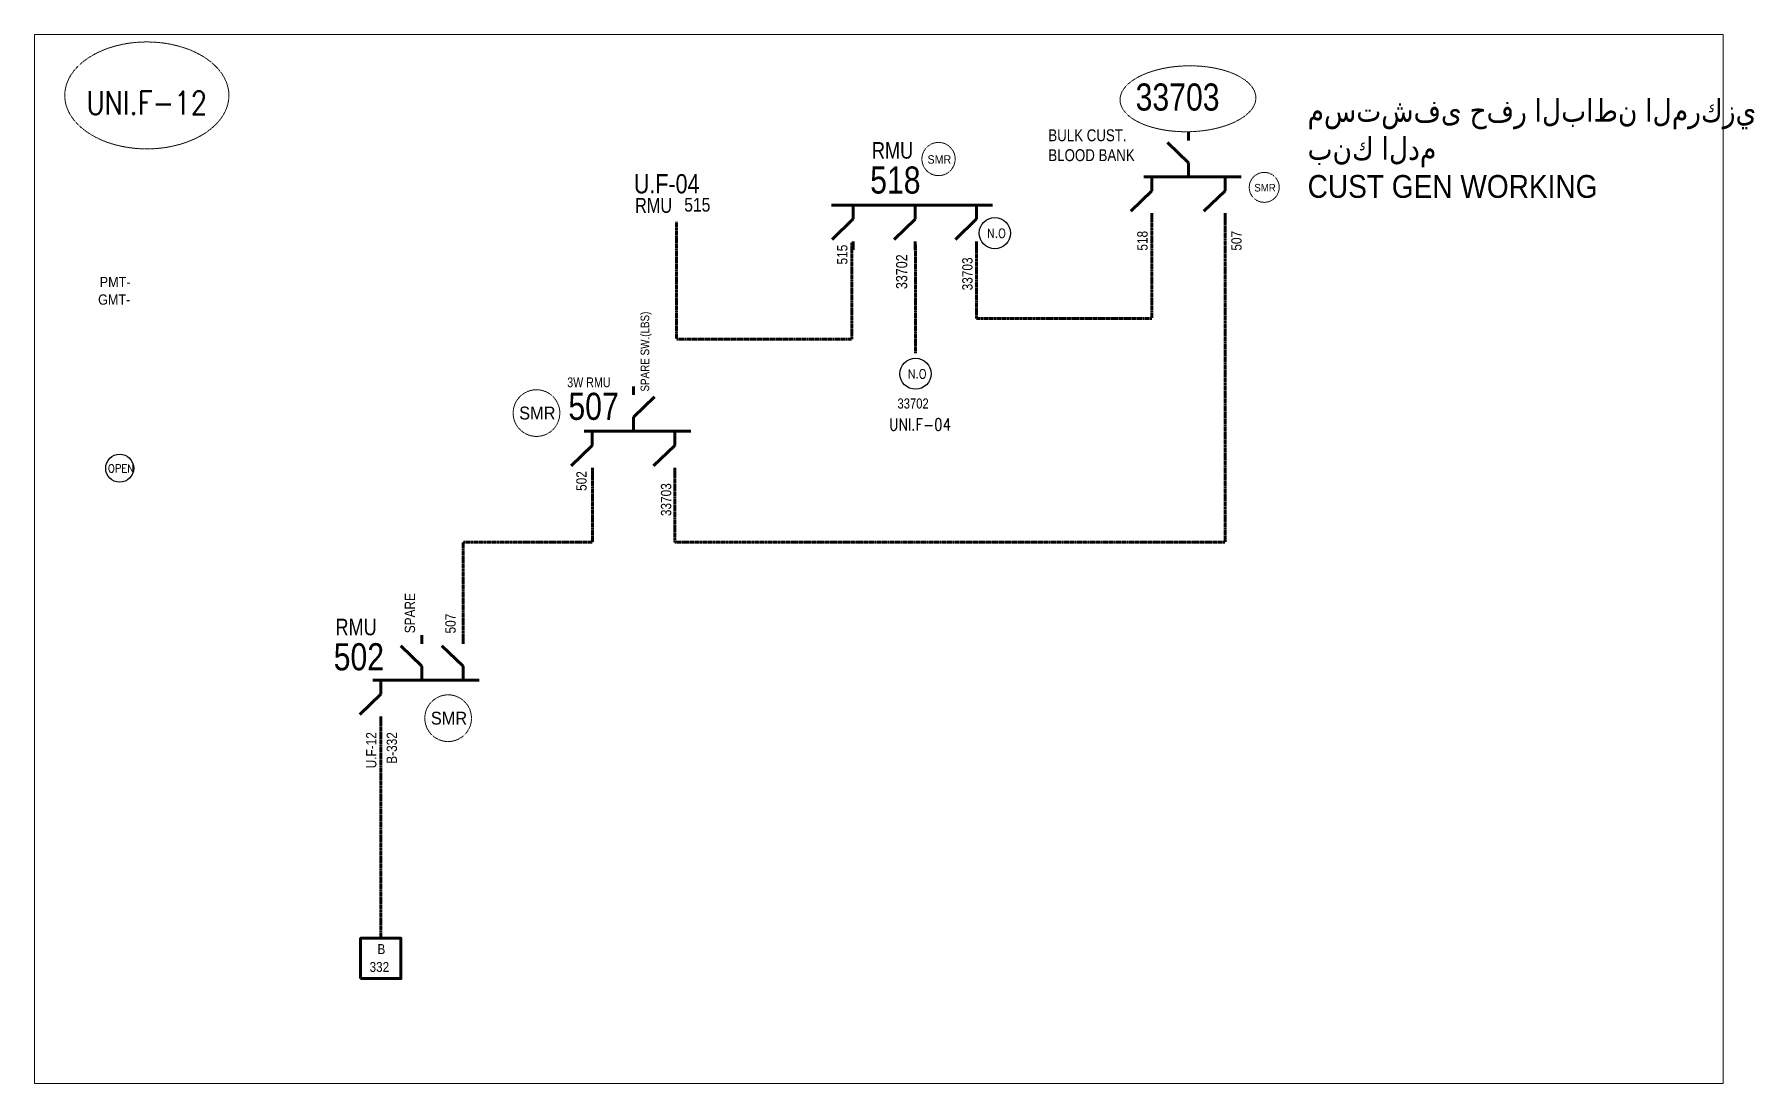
# Model space of a CAD drawing. Header units: metres. Extents: x 65984 to 144644, y -19036 to 23726.
# Drawn here: x 82099 to 83581, y 2397 to 3301 of the extents above; entities that cross this region are included whole.
import ezdxf
from ezdxf.enums import TextEntityAlignment as Align

# ---------------------------------------------------------------- set-up
doc = ezdxf.new("R2010")
doc.units = ezdxf.units.M
doc.header["$MEASUREMENT"] = 0
doc.linetypes.add('DGN Style 3', pattern=[0.013877, 0, -0.013877])
for name, color, linetype, lineweight in [('ABS NUMBER', 112, 'Continuous', 30), ('d_eos', 111, 'Continuous', 40), ('d_eos no', 121, 'Continuous', 40), ('d_switch', 95, 'Continuous', 40), ('d_tf no', 6, 'Continuous', 40), ('d_ug cable', 95, 'Continuous', 40), ('fedr no', 95, 'Continuous', 40), ('GRID STATION  04', 7, 'Continuous', 40), ('O H MAIN FEEDER', 4, 'Continuous', 100), ('SW N O', 114, 'Continuous', 30)]:
    doc.layers.add(name, color=color, linetype=linetype, lineweight=lineweight)
doc.styles.add('NASKHF', font='naskhf.shx', dxfattribs={"height": 8})
doc.styles.add('Style-Arial', font='arial.ttf')
doc.styles.add('Style-ENGINEERING', font='ENGINEERING.shx')
doc.styles.add('Style-msdefault', font='msdefault.shx')
doc.styles.add('Style-STANDARD', font='STANDARD.shx')

msp = doc.modelspace()

# ---------------------------------------------------------------- texts
at = {"layer": 'ABS NUMBER', "color": 7, "lineweight": 13, "insert": (83196.2, 3245.3), "char_height": 19.66, "attachment_point": 1, "style": 'NASKHF'}
msp.add_mtext('\\fArial|b0|i0|c178178|p39;\\H1x;\\W0.88;مستشفى حفر الباطن المركزي\\Pبنك الدم          \\PCUST GEN WORKING', dxfattribs=at)
at = {"layer": 'd_eos no', "color": 2, "linetype": 'Continuous', "lineweight": 140, "style": 'Style-msdefault', "width": 0.833333}
for s, height, p in [('33703', 23.34, (83048, 3258.6)), ('518', 23.34, (82819.3, 3187.1)), ('U.F-04', 16.6, (82615.7, 3180.5)), ('507', 23.34, (82559.3, 2992.2)), ('502', 23.34, (82357.1, 2776.5))]:
    msp.add_text(s, height=height, dxfattribs=at).set_placement(p, align=Align.TOP_LEFT)
at = {"layer": 'd_eos no', "color": 2, "linetype": 'Continuous', "lineweight": 53, "style": 'Style-msdefault', "width": 0.818182}
for p in [(82820.8, 3208.1), (82358.6, 2797.6)]:
    msp.add_text('RMU', height=14.27, dxfattribs=at).set_placement(p, align=Align.TOP_LEFT)
at = {"layer": 'd_eos no', "color": 7, "linetype": 'Continuous', "lineweight": 53, "ltscale": 0.9, "style": 'Style-msdefault', "width": 0.818182}
msp.add_text('RMU', height=12.84, dxfattribs=at).set_placement((82616.7, 3160), align=Align.TOP_LEFT)
at = {"layer": 'd_eos no', "color": 7, "linetype": 'Continuous', "lineweight": 140, "ltscale": 0.647468, "style": 'Style-msdefault', "width": 0.833333}
msp.add_text('33702', height=9.65, rotation=90, dxfattribs=at).set_placement((82841.6, 3081.5), align=Align.TOP_LEFT)
at = {"layer": 'd_eos no', "color": 7, "linetype": 'Continuous', "lineweight": 13, "style": 'Style-Arial', "width": 0.88}
for s, p in [('PMT-', (82155.5, 3092)), ('GMT-', (82154.1, 3076.9))]:
    msp.add_text(s, height=8.84, dxfattribs=at).set_placement(p, align=Align.TOP_LEFT)
at = {"layer": 'd_eos no', "color": 2, "linetype": 'Continuous', "lineweight": 53, "ltscale": 0.726883, "style": 'Style-msdefault', "width": 0.818182}
msp.add_text('3W RMU', height=8.42, dxfattribs=at).set_placement((82558.3, 3005.4), align=Align.TOP_LEFT)
at = {"layer": 'd_eos no', "color": 7, "linetype": 'Continuous', "lineweight": 140, "ltscale": 0.582721, "style": 'Style-msdefault', "width": 0.833333}
msp.add_text('33702', height=8.69, dxfattribs=at).set_placement((82842.8, 2987.3), align=Align.TOP_LEFT)
at = {"layer": 'd_eos no', "color": 7, "linetype": 'Continuous', "lineweight": 140, "insert": (82972.8, 3219.1), "char_height": 10.272, "attachment_point": 1, "style": 'NASKHF'}
msp.add_mtext('\\Fmsdefault;\\H1x;\\W0.833333;BULK CUST.\\PBLOOD BANK\\P', dxfattribs=at)
at = {"layer": 'd_switch', "color": 7, "linetype": 'Continuous', "lineweight": 30, "ltscale": 1.180721, "style": 'Style-ENGINEERING', "width": 0.857143}
msp.add_text('515', height=11.75, dxfattribs=at).set_placement((82681.6, 3160), align=Align.TOP_RIGHT)
at = {"layer": 'd_switch', "color": 9, "linetype": 'Continuous', "lineweight": 30, "style": 'Style-ENGINEERING', "width": 0.857143}
msp.add_text('518', height=8.9, rotation=90, dxfattribs=at).set_placement((83049.4, 3114.6), align=Align.TOP_LEFT)
at = {"layer": 'd_switch', "color": 7, "linetype": 'Continuous', "lineweight": 30, "style": 'Style-ENGINEERING', "width": 0.857143}
for s, p in [('507', (83130.4, 3114.6)), ('33703', (82898.6, 3080.4)), ('SPARE', (82418.3, 2785.1)), ('507', (82453.3, 2784.9))]:
    msp.add_text(s, height=8.9, rotation=90, dxfattribs=at).set_placement(p, align=Align.TOP_LEFT)
for s, rotation, p in [('515', 90, (82790.8, 3119.7)), ('502', 90, (82566.1, 2924.7)), ('33703', 89.9925, (82639, 2914.3)), ('U.F-12', 89.9925, (82385, 2699.9)), ('B-332', 89.9925, (82402.7, 2699.9))]:
    msp.add_text(s, height=8.9, rotation=rotation, dxfattribs=at).set_placement(p, align=Align.TOP_RIGHT)
at = {"layer": 'd_switch', "color": 7, "linetype": 'Continuous', "lineweight": 30, "ltscale": 0.888625, "style": 'Style-ENGINEERING', "width": 0.857143}
msp.add_text('SPARE SW.(LBS)', height=7.41, rotation=90, dxfattribs=at).set_placement((82621.5, 2993.2), align=Align.TOP_LEFT)
at = {"layer": 'd_tf no', "color": 1, "linetype": 'Continuous', "lineweight": 40, "style": 'Style-msdefault', "width": 0.945946}
for height, p in [(7.28, (82868.7, 3196.8)), (6.55, (83150.3, 3172.1))]:
    msp.add_text('SMR', height=height, dxfattribs=at).set_placement(p, align=Align.TOP_LEFT)
at = {"layer": 'd_tf no', "color": 1, "linetype": 'Continuous', "lineweight": 13, "style": 'Style-msdefault', "width": 0.947368}
for p in [(82516.9, 2980.3), (82440.8, 2717.5)]:
    msp.add_text('SMR', height=11.1, dxfattribs=at).set_placement(p, align=Align.TOP_LEFT)
at = {"layer": 'fedr no', "color": 6, "linetype": 'Continuous', "lineweight": 13, "style": 'Style-STANDARD', "width": 0.909091}
msp.add_text('UNI.F-12', height=20.08, dxfattribs=at).set_placement((82196.1, 3241.8), align=Align.MIDDLE_CENTER)
at = {"layer": 'fedr no', "color": 55, "linetype": 'Continuous', "lineweight": 13, "style": 'Style-STANDARD', "width": 0.909091}
msp.add_text('UNI.F-04', height=10.31, dxfattribs=at).set_placement((82862.3, 2964.8), align=Align.MIDDLE_CENTER)
at = {"layer": 'GRID STATION  04', "color": 5, "linetype": 'Continuous', "lineweight": 70, "style": 'Style-msdefault', "width": 0.888889}
for s, p in [('B', (82394.8, 2517.3)), ('332', (82388, 2501.9))]:
    msp.add_text(s, height=8.5, dxfattribs=at).set_placement(p, align=Align.TOP_LEFT)

# ---------------------------------------------------------------- blocks, each defined once
blk = doc.blocks.new('*U1433')
at = {"layer": 'd_eos', "color": 2, "linetype": 'Continuous', "lineweight": 211, "ltscale": 1.655693}
for p, q in [((-12.95, 12.1), (-12.95, 14.93)), ((-12.95, 4.66), (-5.94, 11.45)), ((11.34, 12.1), (11.34, 14.92)), ((11.34, 4.66), (18.34, 11.45)), ((14.01, 0.01), (-18.32, 0.01)), ((-12.95, 0.01), (-12.95, 4.66)), ((-0.8, 0.01), (-0.8, -4.64)), ((11.34, 0.01), (11.34, 4.66)), ((-0.8, -4.64), (6.2, -11.44)), ((-0.8, -12.09), (-0.8, -14.91))]:
    blk.add_line(p, q, dxfattribs=at)
blk = doc.blocks.new('*U1426')
at = {"layer": 'SW N O', "color": 3}
blk.add_circle((0, 0), 16.8, dxfattribs=at)
at = {"layer": 'SW N O', "color": 3, "style": 'Style-STANDARD'}
blk.add_text('N.O', height=9.6, dxfattribs=at).set_placement((1.7, -0.2), align=Align.MIDDLE_CENTER)
blk = doc.blocks.new('*U4401')
at = {"layer": 'SW N O', "color": 6}
blk.add_circle((0, 0), 16.8, dxfattribs=at)
at = {"layer": 'SW N O', "color": 6, "style": 'Style-STANDARD'}
blk.add_text('OPEN', height=9.6, dxfattribs=at).set_placement((1.7, -0.2), align=Align.MIDDLE_CENTER)

# ---------------------------------------------------------------- linework, layer by layer
at = {"layer": 'd_eos', "color": 2, "linetype": 'Continuous', "lineweight": 211, "ltscale": 1.655693}
for p, q in [((82786.1, 3153.9), (82924.8, 3153.9)), ((82804.6, 3153.9), (82804.6, 3141.9)), ((82858.2, 3153.8), (82858.2, 3141.7)), ((82910.9, 3153.9), (82910.9, 3141.9)), ((82804.6, 3141.9), (82786.5, 3124.2)), ((82858.2, 3141.7), (82840, 3124.1)), ((82910.9, 3141.9), (82892.7, 3124.2)), ((82804.6, 3122.6), (82804.7, 3115.2)), ((82858.2, 3122.4), (82858.2, 3115.1)), ((82910.9, 3122.6), (82910.9, 3115.2)), ((82615.3, 2990.4), (82615.3, 2997.7)), ((82615.3, 2971.1), (82633.4, 2988.7)), ((82615.3, 2959), (82615.3, 2971.1)), ((82573, 2959), (82664.8, 2959)), ((82579.9, 2959), (82579.9, 2946.9)), ((82650.9, 2959), (82650.9, 2946.9)), ((82579.9, 2946.9), (82561.8, 2929.3)), ((82650.9, 2946.9), (82632.7, 2929.3)), ((82580, 2927.6), (82580, 2920.3)), ((82650.9, 2927.6), (82650.9, 2920.3)), ((82433, 2756.7), (82414.8, 2774.3)), ((82433, 2776), (82433, 2783.3)), ((82468.6, 2756.7), (82450.4, 2774.3)), ((82468.6, 2776), (82468.6, 2783.3)), ((82433, 2744.6), (82433, 2756.7)), ((82468.6, 2744.6), (82468.6, 2756.7)), ((82390.7, 2744.6), (82482.5, 2744.6)), ((82397.7, 2744.6), (82397.7, 2732.6)), ((82397.7, 2732.6), (82379.5, 2715)), ((82397.7, 2713.3), (82397.7, 2705.9))]:
    msp.add_line(p, q, dxfattribs=at)
at = {"layer": 'd_ug cable', "color": 5, "linetype": 'DGN Style 3', "lineweight": 100, "flags": 128}
for points in [[(82650.9, 2920.3), (82650.9, 2863.5), (83125.1, 2863.5), (83125.1, 3139.5)], [(82652.4, 3139.5), (82652.4, 3038.3), (82803.6, 3038.3), (82803.6, 3121.6)], [(82910.9, 3115.2), (82910.9, 3056.1), (83062.1, 3056.1), (83062.1, 3139.5)], [(82858.4, 3026.4), (82858.4, 3028.9), (82858.4, 3028.9), (82858.4, 3120)], [(82468.6, 2783.3), (82468.6, 2863.5), (82580, 2863.5), (82580, 2920.3)], [(82397.7, 2705.9), (82397.7, 2623.6), (82397.7, 2623.6), (82397.7, 2522.4)]]:
    msp.add_lwpolyline(points, dxfattribs=at)
at = {"layer": 'd_ug cable', "color": 2, "linetype": 'DGN Style 3', "lineweight": 13}
for centre, radius in [((82878.2, 3193.5), 14.3), ((83158.8, 3169.1), 12.9), ((82531.8, 2974.7), 20.1), ((82455.7, 2711.9), 20.1)]:
    msp.add_circle(centre, radius, dxfattribs=at)
at = {"layer": 'fedr no', "color": 82, "linetype": 'DGN Style 3', "lineweight": 13, "true_color": 0x1dc70e}
msp.add_ellipse((82196.1, 3248.3), major_axis=(70.7, 0), ratio=0.651175, dxfattribs=at)
at = {"layer": 'fedr no', "color": 2, "linetype": 'DGN Style 3', "lineweight": 13}
msp.add_ellipse((83093.1, 3245.4), major_axis=(-58.5, -1.1), ratio=0.484899, dxfattribs=at)
at = {"layer": 'GRID STATION  04', "color": 5, "linetype": 'Continuous', "lineweight": 70, "ltscale": 1.252111, "flags": 128}
msp.add_lwpolyline([(82380.3, 2487.7), (82380.3, 2522.4), (82415, 2522.4), (82415, 2487.7)], close=True, dxfattribs=at)
at = {"layer": 'O H MAIN FEEDER', "color": 140, "lineweight": 13, "ltscale": 0.498271, "flags": 128}
msp.add_lwpolyline([(82099.2, 3300.8), (83554.3, 3300.8), (83554.3, 2397.2), (82099.2, 2397.2)], close=True, dxfattribs=at)

# ---------------------------------------------------------------- block references
at = {"layer": 'd_eos', "color": 2, "linetype": 'Continuous', "lineweight": 211, "ltscale": 1.655693, "xscale": 2.593742460100002, "yscale": 2.593742460100002, "zscale": 2.593742460100002, "rotation": 180}
msp.add_blockref('*U1433', (83091.5, 3178.2), dxfattribs=at)
at = {"layer": 'SW N O', "color": 3, "xscale": 0.7977693614440502, "yscale": 0.7977693614440502, "zscale": 0.7977693614440502}
for p in [(82926.7, 3129.7), (82858.4, 3008.6)]:
    msp.add_blockref('*U1426', p, dxfattribs=at)
at = {"layer": 'SW N O', "color": 6, "xscale": 0.7179924252996452, "yscale": 0.7179924252996452, "zscale": 0.7179924252996452}
msp.add_blockref('*U4401', (82172.7, 2927.2), dxfattribs=at)

msp.set_redraw_order([(e.dxf.handle, doc.entitydb.next_handle()) for e in msp.query("TEXT MTEXT ATTDEF DIMENSION ARC_DIMENSION")])  # texts and dimensions are drawn at this point

doc.saveas('drawing.dxf')
